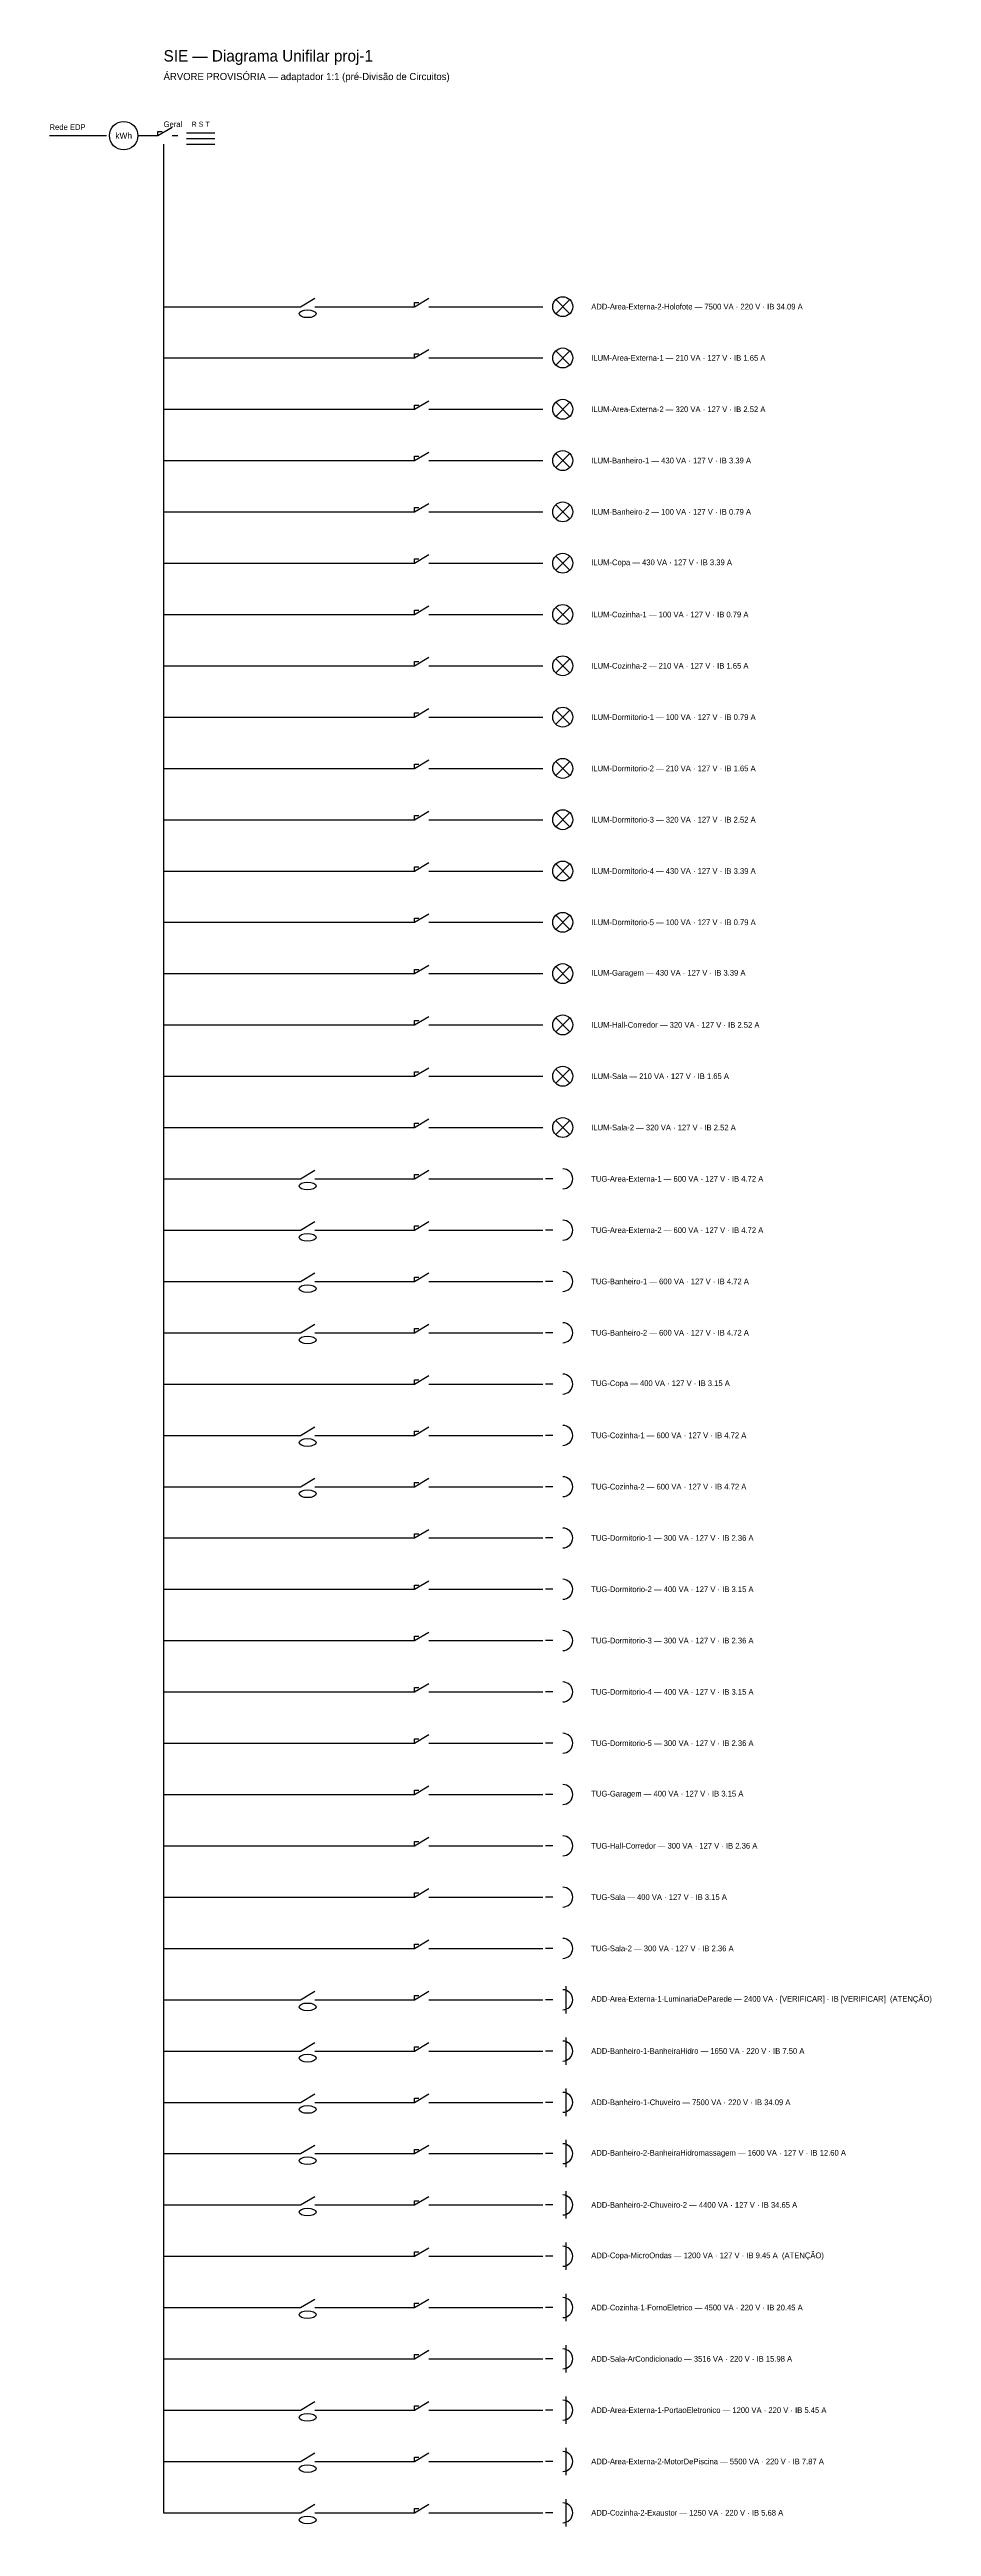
# Model space of a CAD drawing. Header units: metres. Extents: x 0 to 309, y -839 to 30.
import ezdxf

# ---------------------------------------------------------------- set-up
doc = ezdxf.new("R2010")
doc.units = ezdxf.units.M
for name, color, linetype in [('SIE_ANOTACOES', 2, 'Continuous'), ('SIE_CARGAS', 7, 'Continuous'), ('SIE_CONDUTORES', 8, 'Continuous'), ('SIE_DR', 6, 'Continuous'), ('SIE_MEDICAO', 3, 'Continuous'), ('SIE_PENDENCIAS', 1, 'Continuous'), ('SIE_PROTECAO', 1, 'Continuous'), ('SIE_RAMAL', 5, 'Continuous')]:
    doc.layers.add(name, color=color, linetype=linetype)

# ---------------------------------------------------------------- blocks, each defined once
blk = doc.blocks.new('BLK_MEDIDOR')
blk.add_circle((0, 0), 5)
at = {"insert": (0, 0), "char_height": 2.2, "attachment_point": 5}
blk.add_mtext('kWh', dxfattribs=at)
blk = doc.blocks.new('BLK_DISJUNTOR')
for points in [[(-5, 0), (-2, 0)], [(-2, 0), (3, 3)], [(-2, 0), (-2, 1.5), (-0.5, 1.5)], [(3, 0), (5, 0)]]:
    blk.add_lwpolyline(points)
blk = doc.blocks.new('BLK_BARR')
for points in [[(0, 2), (10, 2)], [(0, 0), (10, 0)], [(0, -2), (10, -2)]]:
    blk.add_lwpolyline(points)
at = {"insert": (5, 5), "char_height": 1.8, "attachment_point": 5}
blk.add_mtext('R S T', dxfattribs=at)
blk = doc.blocks.new('BLK_DR')
for points in [[(-5, 0), (-2, 0)], [(-2, 0), (3, 3)], [(3, 0), (5, 0)]]:
    blk.add_lwpolyline(points)
blk.add_ellipse((0.5, -2.5), major_axis=(3, 0), ratio=0.45)
blk = doc.blocks.new('BLK_ILU')
for points in [[(-2.47485, -2.47485), (2.47485, 2.47485)], [(-2.47485, 2.47485), (2.47485, -2.47485)]]:
    blk.add_lwpolyline(points)
blk.add_circle((0, 0), 3.5)
blk = doc.blocks.new('BLK_TUG')
blk.add_lwpolyline([(-3.5, 0), (-6, 0)])
blk.add_arc((0, 0), 3.5, 270, 90)
blk = doc.blocks.new('BLK_TUE')
for points in [[(-3.5, 0), (-6, 0)], [(1.2, -4.8), (1.2, 4.8)]]:
    blk.add_lwpolyline(points)
blk.add_arc((0, 0), 3.5, 270, 90)

msp = doc.modelspace()

# ---------------------------------------------------------------- linework, layer by layer
at = {"layer": 'SIE_CONDUTORES'}
for points in [[(31, 0), (35, 0)], [(40, -3), (40, -834)], [(40, -60), (85, -60)], [(95, -60), (125, -60)], [(135, -60), (173, -60)], [(40, -78), (125, -78)], [(135, -78), (173, -78)], [(40, -96), (125, -96)], [(135, -96), (173, -96)], [(40, -114), (125, -114)], [(135, -114), (173, -114)], [(40, -132), (125, -132)], [(135, -132), (173, -132)], [(40, -150), (125, -150)], [(135, -150), (173, -150)], [(40, -168), (125, -168)], [(135, -168), (173, -168)], [(40, -186), (125, -186)], [(135, -186), (173, -186)], [(40, -204), (125, -204)], [(135, -204), (173, -204)], [(40, -222), (125, -222)], [(135, -222), (173, -222)], [(40, -240), (125, -240)], [(135, -240), (173, -240)], [(40, -258), (125, -258)], [(135, -258), (173, -258)], [(40, -276), (125, -276)], [(135, -276), (173, -276)], [(40, -294), (125, -294)], [(135, -294), (173, -294)], [(40, -312), (125, -312)], [(135, -312), (173, -312)], [(40, -330), (125, -330)], [(135, -330), (173, -330)], [(40, -348), (125, -348)], [(135, -348), (173, -348)], [(40, -366), (85, -366)], [(95, -366), (125, -366)], [(135, -366), (173, -366)], [(40, -384), (85, -384)], [(95, -384), (125, -384)], [(135, -384), (173, -384)], [(40, -402), (85, -402)], [(95, -402), (125, -402)], [(135, -402), (173, -402)], [(40, -420), (85, -420)], [(95, -420), (125, -420)], [(135, -420), (173, -420)], [(40, -438), (125, -438)], [(135, -438), (173, -438)], [(40, -456), (85, -456)], [(95, -456), (125, -456)], [(135, -456), (173, -456)], [(40, -474), (85, -474)], [(95, -474), (125, -474)], [(135, -474), (173, -474)], [(40, -492), (125, -492)], [(135, -492), (173, -492)], [(40, -510), (125, -510)], [(135, -510), (173, -510)], [(40, -528), (125, -528)], [(135, -528), (173, -528)], [(40, -546), (125, -546)], [(135, -546), (173, -546)], [(40, -564), (125, -564)], [(135, -564), (173, -564)], [(40, -582), (125, -582)], [(135, -582), (173, -582)], [(40, -600), (125, -600)], [(135, -600), (173, -600)], [(40, -618), (125, -618)], [(135, -618), (173, -618)], [(40, -636), (125, -636)], [(135, -636), (173, -636)], [(40, -672), (85, -672)], [(95, -672), (125, -672)], [(135, -672), (173, -672)], [(40, -690), (85, -690)], [(95, -690), (125, -690)], [(135, -690), (173, -690)], [(40, -708), (85, -708)], [(95, -708), (125, -708)], [(135, -708), (173, -708)], [(40, -726), (85, -726)], [(95, -726), (125, -726)], [(135, -726), (173, -726)], [(40, -744), (125, -744)], [(135, -744), (173, -744)], [(40, -762), (85, -762)], [(95, -762), (125, -762)], [(135, -762), (173, -762)], [(40, -780), (125, -780)], [(135, -780), (173, -780)], [(40, -798), (85, -798)], [(95, -798), (125, -798)], [(135, -798), (173, -798)], [(40, -816), (85, -816)], [(95, -816), (125, -816)], [(135, -816), (173, -816)], [(40, -834), (85, -834)], [(95, -834), (125, -834)], [(135, -834), (173, -834)]]:
    msp.add_lwpolyline(points, dxfattribs=at)
at = {"layer": 'SIE_PENDENCIAS'}
for points in [[(40, -654), (85, -654)], [(95, -654), (125, -654)], [(135, -654), (173, -654)]]:
    msp.add_lwpolyline(points, dxfattribs=at)
at = {"layer": 'SIE_RAMAL'}
msp.add_lwpolyline([(0, 0), (20, 0)], dxfattribs=at)

# ---------------------------------------------------------------- block references
at = {"layer": 'SIE_CARGAS'}
for name, p in [('BLK_ILU', (180, -60)), ('BLK_ILU', (180, -78)), ('BLK_ILU', (180, -96)), ('BLK_ILU', (180, -114)), ('BLK_ILU', (180, -132)), ('BLK_ILU', (180, -150)), ('BLK_ILU', (180, -168)), ('BLK_ILU', (180, -186)), ('BLK_ILU', (180, -204)), ('BLK_ILU', (180, -222)), ('BLK_ILU', (180, -240)), ('BLK_ILU', (180, -258)), ('BLK_ILU', (180, -276)), ('BLK_ILU', (180, -294)), ('BLK_ILU', (180, -312)), ('BLK_ILU', (180, -330)), ('BLK_ILU', (180, -348)), ('BLK_TUG', (180, -366)), ('BLK_TUG', (180, -384)), ('BLK_TUG', (180, -402)), ('BLK_TUG', (180, -420)), ('BLK_TUG', (180, -438)), ('BLK_TUG', (180, -456)), ('BLK_TUG', (180, -474)), ('BLK_TUG', (180, -492)), ('BLK_TUG', (180, -510)), ('BLK_TUG', (180, -528)), ('BLK_TUG', (180, -546)), ('BLK_TUG', (180, -564)), ('BLK_TUG', (180, -582)), ('BLK_TUG', (180, -600)), ('BLK_TUG', (180, -618)), ('BLK_TUG', (180, -636)), ('BLK_TUE', (180, -654)), ('BLK_TUE', (180, -672)), ('BLK_TUE', (180, -690)), ('BLK_TUE', (180, -708)), ('BLK_TUE', (180, -726)), ('BLK_TUE', (180, -744)), ('BLK_TUE', (180, -762)), ('BLK_TUE', (180, -780)), ('BLK_TUE', (180, -798)), ('BLK_TUE', (180, -816)), ('BLK_TUE', (180, -834))]:
    msp.add_blockref(name, p, dxfattribs=at)
at = {"layer": 'SIE_DR'}
for p in [(90, -60), (90, -366), (90, -384), (90, -402), (90, -420), (90, -456), (90, -474), (90, -654), (90, -672), (90, -690), (90, -708), (90, -726), (90, -762), (90, -798), (90, -816), (90, -834)]:
    msp.add_blockref('BLK_DR', p, dxfattribs=at)
at = {"layer": 'SIE_MEDICAO'}
msp.add_blockref('BLK_MEDIDOR', (26, 0), dxfattribs=at)
at = {"layer": 'SIE_PROTECAO'}
for p in [(40, 0), (130, -60), (130, -78), (130, -96), (130, -114), (130, -132), (130, -150), (130, -168), (130, -186), (130, -204), (130, -222), (130, -240), (130, -258), (130, -276), (130, -294), (130, -312), (130, -330), (130, -348), (130, -366), (130, -384), (130, -402), (130, -420), (130, -438), (130, -456), (130, -474), (130, -492), (130, -510), (130, -528), (130, -546), (130, -564), (130, -582), (130, -600), (130, -618), (130, -636), (130, -654), (130, -672), (130, -690), (130, -708), (130, -726), (130, -744), (130, -762), (130, -780), (130, -798), (130, -816), (130, -834)]:
    msp.add_blockref('BLK_DISJUNTOR', p, dxfattribs=at)
at = {"layer": 'SIE_RAMAL'}
msp.add_blockref('BLK_BARR', (48, -1), dxfattribs=at)

# ---------------------------------------------------------------- texts
at = {"layer": 'SIE_ANOTACOES'}
for s, insert, char_height, attachment_point in [('SIE — Diagrama Unifilar proj-1', (40, 30), 4, 1), ('Rede EDP', (0, 4), 2, 1), ('Geral', (40, 5), 2, 1), ('ADD-Area-Externa-2-Holofote — 7500 VA · 220 V · IB 34.09 A', (190, -60), 2, 4), ('ILUM-Area-Externa-1 — 210 VA · 127 V · IB 1.65 A', (190, -78), 2, 4), ('ILUM-Area-Externa-2 — 320 VA · 127 V · IB 2.52 A', (190, -96), 2, 4), ('ILUM-Banheiro-1 — 430 VA · 127 V · IB 3.39 A', (190, -114), 2, 4), ('ILUM-Banheiro-2 — 100 VA · 127 V · IB 0.79 A', (190, -132), 2, 4), ('ILUM-Copa — 430 VA · 127 V · IB 3.39 A', (190, -150), 2, 4), ('ILUM-Cozinha-1 — 100 VA · 127 V · IB 0.79 A', (190, -168), 2, 4), ('ILUM-Cozinha-2 — 210 VA · 127 V · IB 1.65 A', (190, -186), 2, 4), ('ILUM-Dormitorio-1 — 100 VA · 127 V · IB 0.79 A', (190, -204), 2, 4), ('ILUM-Dormitorio-2 — 210 VA · 127 V · IB 1.65 A', (190, -222), 2, 4), ('ILUM-Dormitorio-3 — 320 VA · 127 V · IB 2.52 A', (190, -240), 2, 4), ('ILUM-Dormitorio-4 — 430 VA · 127 V · IB 3.39 A', (190, -258), 2, 4), ('ILUM-Dormitorio-5 — 100 VA · 127 V · IB 0.79 A', (190, -276), 2, 4), ('ILUM-Garagem — 430 VA · 127 V · IB 3.39 A', (190, -294), 2, 4), ('ILUM-Hall-Corredor — 320 VA · 127 V · IB 2.52 A', (190, -312), 2, 4), ('ILUM-Sala — 210 VA · 127 V · IB 1.65 A', (190, -330), 2, 4), ('ILUM-Sala-2 — 320 VA · 127 V · IB 2.52 A', (190, -348), 2, 4), ('TUG-Area-Externa-1 — 600 VA · 127 V · IB 4.72 A', (190, -366), 2, 4), ('TUG-Area-Externa-2 — 600 VA · 127 V · IB 4.72 A', (190, -384), 2, 4), ('TUG-Banheiro-1 — 600 VA · 127 V · IB 4.72 A', (190, -402), 2, 4), ('TUG-Banheiro-2 — 600 VA · 127 V · IB 4.72 A', (190, -420), 2, 4), ('TUG-Copa — 400 VA · 127 V · IB 3.15 A', (190, -438), 2, 4), ('TUG-Cozinha-1 — 600 VA · 127 V · IB 4.72 A', (190, -456), 2, 4), ('TUG-Cozinha-2 — 600 VA · 127 V · IB 4.72 A', (190, -474), 2, 4), ('TUG-Dormitorio-1 — 300 VA · 127 V · IB 2.36 A', (190, -492), 2, 4), ('TUG-Dormitorio-2 — 400 VA · 127 V · IB 3.15 A', (190, -510), 2, 4), ('TUG-Dormitorio-3 — 300 VA · 127 V · IB 2.36 A', (190, -528), 2, 4), ('TUG-Dormitorio-4 — 400 VA · 127 V · IB 3.15 A', (190, -546), 2, 4), ('TUG-Dormitorio-5 — 300 VA · 127 V · IB 2.36 A', (190, -564), 2, 4), ('TUG-Garagem — 400 VA · 127 V · IB 3.15 A', (190, -582), 2, 4), ('TUG-Hall-Corredor — 300 VA · 127 V · IB 2.36 A', (190, -600), 2, 4), ('TUG-Sala — 400 VA · 127 V · IB 3.15 A', (190, -618), 2, 4), ('TUG-Sala-2 — 300 VA · 127 V · IB 2.36 A', (190, -636), 2, 4), ('ADD-Area-Externa-1-LuminariaDeParede — 2400 VA · [VERIFICAR] · IB [VERIFICAR]  (ATENÇÃO)', (190, -654), 2, 4), ('ADD-Banheiro-1-BanheiraHidro — 1650 VA · 220 V · IB 7.50 A', (190, -672), 2, 4), ('ADD-Banheiro-1-Chuveiro — 7500 VA · 220 V · IB 34.09 A', (190, -690), 2, 4), ('ADD-Banheiro-2-BanheiraHidromassagem — 1600 VA · 127 V · IB 12.60 A', (190, -708), 2, 4), ('ADD-Banheiro-2-Chuveiro-2 — 4400 VA · 127 V · IB 34.65 A', (190, -726), 2, 4), ('ADD-Copa-MicroOndas — 1200 VA · 127 V · IB 9.45 A  (ATENÇÃO)', (190, -744), 2, 4), ('ADD-Cozinha-1-FornoEletrico — 4500 VA · 220 V · IB 20.45 A', (190, -762), 2, 4), ('ADD-Sala-ArCondicionado — 3516 VA · 220 V · IB 15.98 A', (190, -780), 2, 4), ('ADD-Area-Externa-1-PortaoEletronico — 1200 VA · 220 V · IB 5.45 A', (190, -798), 2, 4), ('ADD-Area-Externa-2-MotorDePiscina — 5500 VA · 220 V · IB 7.87 A', (190, -816), 2, 4), ('ADD-Cozinha-2-Exaustor — 1250 VA · 220 V · IB 5.68 A', (190, -834), 2, 4)]:
    msp.add_mtext(s, dxfattribs=dict(at, insert=insert, char_height=char_height, attachment_point=attachment_point))
at = {"layer": 'SIE_PENDENCIAS', "insert": (40, 22), "char_height": 2.5, "attachment_point": 1}
msp.add_mtext('ÁRVORE PROVISÓRIA — adaptador 1:1 (pré-Divisão de Circuitos)', dxfattribs=at)

doc.saveas('drawing.dxf')
